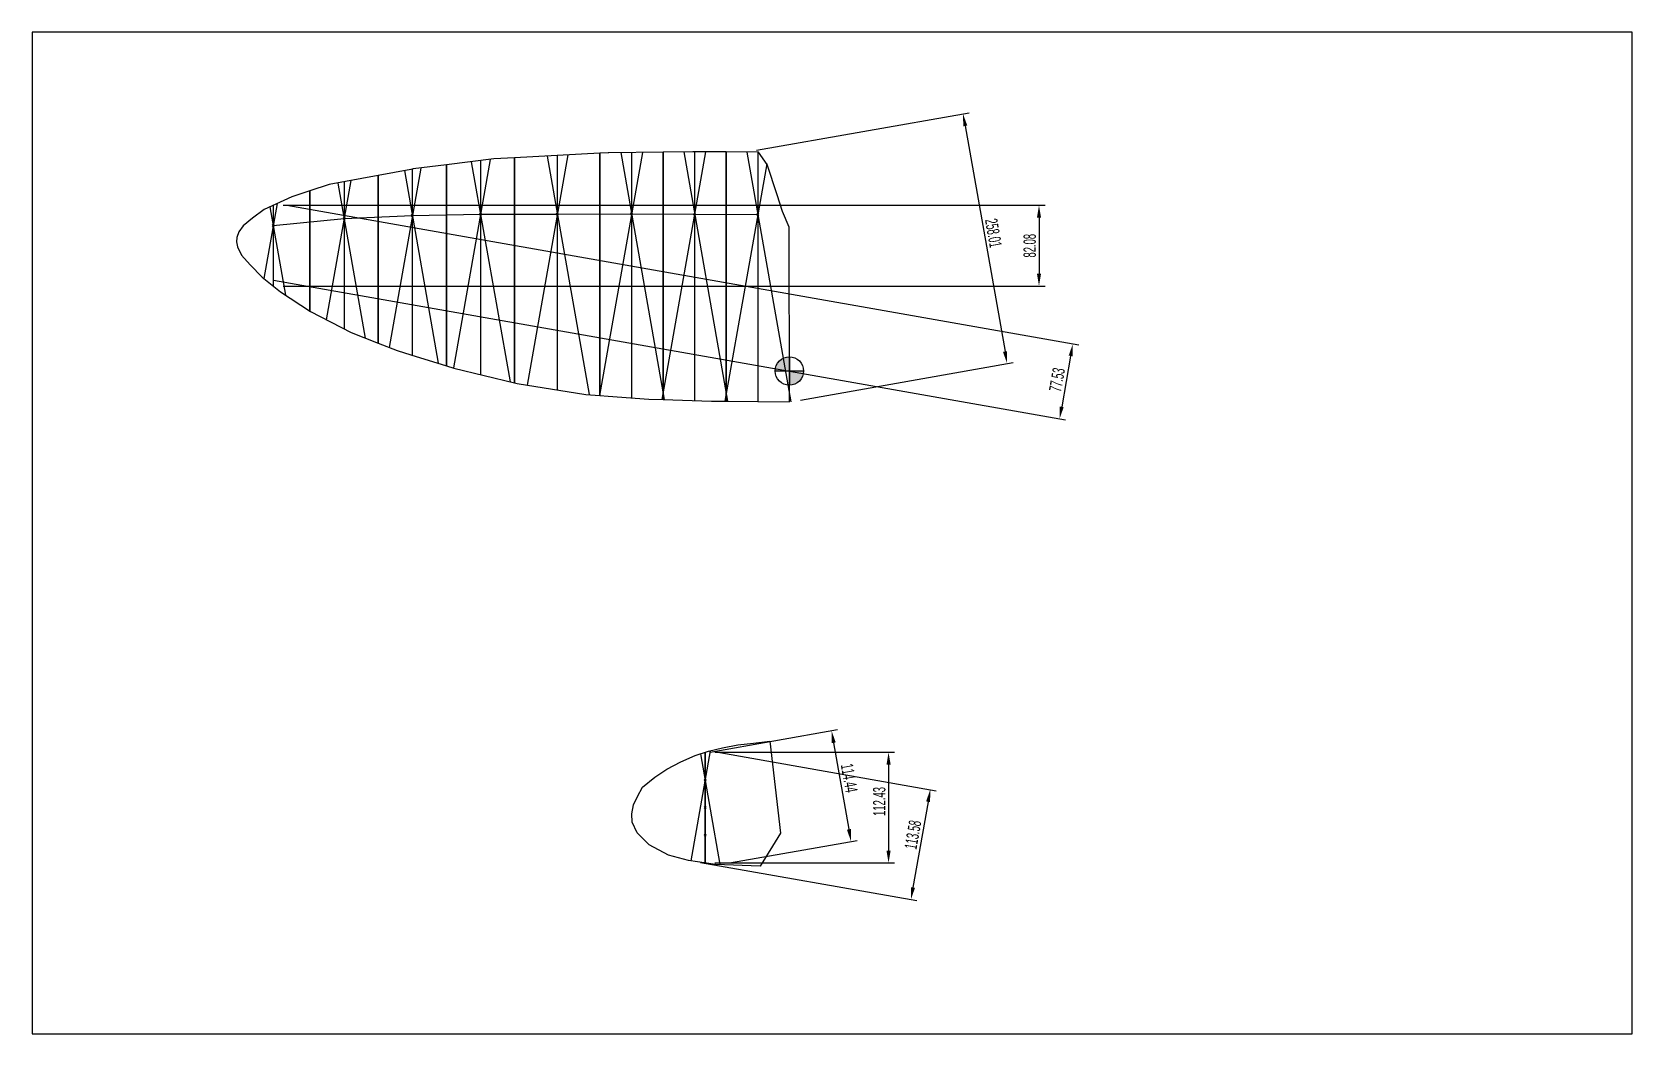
# Model space of a CAD drawing. Header units: centimetres. Extents: x -5325 to 32224, y -11540 to 14619.
# Drawn here: x 4337 to 5966, y 2521 to 3540 of the extents above; entities that cross this region are included whole.
import ezdxf

# ---------------------------------------------------------------- set-up
doc = ezdxf.new("R2010")
doc.units = ezdxf.units.CM
doc.header["$PDMODE"] = 3
doc.header["$PDSIZE"] = -5
doc.layers.get('0').update_dxf_attribs({"color": 10})
doc.styles.get("Standard").update_dxf_attribs({"font": 'ARIALN.TTF', "width": 0.67})
doc.dimstyles.new('ISO-25', dxfattribs={"dimscale": 5, "dimtxt": 2.5, "dimasz": 2.5, "dimexe": 1.25, "dimexo": 2, "dimtad": 1, "dimdsep": 46, "dimtxsty": 'Standard', "dimcen": 2.5, "dimadec": 0, "dimazin": 0, "dimtfac": 1, "dimtmove": 0, "dimatfit": 3, "dimfxl": 1, "dimarcsym": 0})

msp = doc.modelspace()

# ---------------------------------------------------------------- blocks, each defined once
blk = doc.blocks.new('*D587')
at = {"color": 0, "lineweight": -2}
for p, q in [((4593, 3363.8), (5368.5, 3363.8)), ((5362.3, 3351.3), (5362.3, 3294.2)), ((4593, 3281.7), (5368.5, 3281.7))]:
    blk.add_line(p, q, dxfattribs=at)
at = {"color": 0}
for points in [[(5364.4, 3351.3), (5360.2, 3351.3), (5362.3, 3363.8)], [(5360.2, 3294.2), (5364.4, 3294.2), (5362.3, 3281.7)]]:
    blk.add_solid(points, dxfattribs=at)
at = {"layer": 'Defpoints', "color": 0}
for p in [(4583, 3363.8), (4583, 3281.7), (5362.3, 3281.7)]:
    blk.add_point(p, dxfattribs=at)
at = {"color": 0, "insert": (5352.9, 3322.7), "char_height": 12.5, "attachment_point": 5, "rotation": 90}
blk.add_mtext('82.08', dxfattribs=at)
blk = doc.blocks.new('*D588')
at = {"color": 0, "lineweight": -2}
for p, q in [((4596.8, 3363.9), (5402.8, 3221.7)), ((4583.3, 3287.5), (5389.4, 3145.4)), ((5394.5, 3210.5), (5385.4, 3158.8))]:
    blk.add_line(p, q, dxfattribs=at)
at = {"color": 0}
for points in [[(5396.6, 3210.2), (5392.5, 3210.9), (5396.7, 3222.8)], [(5383.3, 3159.1), (5387.4, 3158.4), (5383.2, 3146.5)]]:
    blk.add_solid(points, dxfattribs=at)
at = {"layer": 'Defpoints', "color": 0}
for p in [(4586.9, 3365.6), (4573.5, 3289.3), (5383.2, 3146.5)]:
    blk.add_point(p, dxfattribs=at)
at = {"color": 0, "insert": (5380.7, 3186.3), "char_height": 12.5, "attachment_point": 5, "rotation": 80}
blk.add_mtext('77.53', dxfattribs=at)
blk = doc.blocks.new('*D589')
at = {"color": 0, "lineweight": -2}
for p, q in [((5074.8, 3419.8), (5291.2, 3457.9)), ((5287.2, 3444.5), (5327.7, 3215.1)), ((5119.6, 3165.7), (5336, 3203.8))]:
    blk.add_line(p, q, dxfattribs=at)
at = {"color": 0}
for points in [[(5289.3, 3444.9), (5285.2, 3444.2), (5285, 3456.8)], [(5325.6, 3214.7), (5329.7, 3215.4), (5329.9, 3202.8)]]:
    blk.add_solid(points, dxfattribs=at)
at = {"layer": 'Defpoints', "color": 0}
for p in [(5064.9, 3418), (5329.9, 3202.8), (5109.7, 3163.9)]:
    blk.add_point(p, dxfattribs=at)
at = {"color": 0, "insert": (5315.9, 3335.6), "char_height": 12.5, "attachment_point": 5, "rotation": 280}
blk.add_mtext('258.01', dxfattribs=at)
blk = doc.blocks.new('*D591')
at = {"color": 0, "lineweight": -2}
for p, q in [((5032.4, 2807.3), (5215.4, 2807.3)), ((5209.2, 2794.8), (5209.2, 2707.3)), ((5032.4, 2694.8), (5215.4, 2694.8))]:
    blk.add_line(p, q, dxfattribs=at)
at = {"color": 0}
for points in [[(5211.3, 2794.8), (5207.1, 2794.8), (5209.2, 2807.3)], [(5207.1, 2707.3), (5211.3, 2707.3), (5209.2, 2694.8)]]:
    blk.add_solid(points, dxfattribs=at)
at = {"layer": 'Defpoints', "color": 0}
for p in [(5022.4, 2807.3), (5022.4, 2694.8), (5209.2, 2694.8)]:
    blk.add_point(p, dxfattribs=at)
at = {"color": 0, "insert": (5199.8, 2757.3), "char_height": 12.5, "attachment_point": 5, "rotation": 90}
blk.add_mtext('112.43', dxfattribs=at)
blk = doc.blocks.new('*D592')
at = {"color": 0, "lineweight": -2}
for p, q in [((5037.5, 2807.1), (5257.7, 2768.2)), ((5249.4, 2757), (5234, 2669.8)), ((5017.7, 2695.2), (5238, 2656.4))]:
    blk.add_line(p, q, dxfattribs=at)
at = {"color": 0}
for points in [[(5251.5, 2756.6), (5247.4, 2757.4), (5251.6, 2769.3)], [(5232, 2670.1), (5236.1, 2669.4), (5231.9, 2657.4)]]:
    blk.add_solid(points, dxfattribs=at)
at = {"layer": 'Defpoints', "color": 0}
for p in [(5027.6, 2808.8), (5007.9, 2696.9), (5231.9, 2657.4)]:
    blk.add_point(p, dxfattribs=at)
at = {"color": 0, "insert": (5234, 2723.4), "char_height": 12.5, "attachment_point": 5, "rotation": 80}
blk.add_mtext('113.58', dxfattribs=at)
blk = doc.blocks.new('*D593')
at = {"color": 0, "lineweight": -2}
for p, q in [((5027.5, 2807.5), (5157.3, 2830.4)), ((5153.3, 2817), (5168.9, 2729)), ((5047.4, 2694.8), (5177.2, 2717.7))]:
    blk.add_line(p, q, dxfattribs=at)
at = {"color": 0}
for points in [[(5155.4, 2817.4), (5151.3, 2816.7), (5151.2, 2829.3)], [(5166.8, 2728.6), (5170.9, 2729.3), (5171, 2716.6)]]:
    blk.add_solid(points, dxfattribs=at)
at = {"layer": 'Defpoints', "color": 0}
for p in [(5017.7, 2805.8), (5171, 2716.6), (5037.6, 2693.1)]:
    blk.add_point(p, dxfattribs=at)
at = {"color": 0, "insert": (5169.2, 2781.1), "char_height": 12.5, "attachment_point": 5, "rotation": 280}
blk.add_mtext('114.44', dxfattribs=at)

# ---------------------------------------------------------------- dimensions: what is measured, and where the dimension line sits
at = {"color": 5}
for base, p1, p2, picture, middle in [((5329.852, 3202.758), (5064.933, 3418.034), (5109.736, 3163.946), '*D589', (5306.717, 3333.962)), ((5171.031, 2716.642), (5017.696, 2805.81), (5037.568, 2693.109), '*D593', (5159.96, 2779.431))]:
    dim = msp.add_linear_dim(base=base, p1=p1, p2=p2, angle=280, dimstyle='ISO-25', override={"dimlfac": 1}, dxfattribs=at)
    dim.commit()
    dim.dimension.update_dxf_attribs({"geometry": picture, "text_midpoint": middle, "dimtype": 161})
at = {"color": 1}
for base, p1, p2, picture, middle in [((5383.211, 3146.47), (4586.914, 3365.605), (4573.451, 3289.252), '*D588', (5389.943, 3184.646)), ((5231.854, 2657.448), (5027.622, 2808.796), (5007.898, 2696.937), '*D592', (5243.201, 2721.803))]:
    dim = msp.add_linear_dim(base=base, p1=p1, p2=p2, angle=260, dimstyle='ISO-25', override={"dimlfac": 1}, dxfattribs=at)
    dim.commit()
    dim.dimension.update_dxf_attribs({"geometry": picture, "text_midpoint": middle, "dimtype": 161})
at = {"color": 3}
for base, p1, p2, picture, middle in [((5362.2842, 3281.6949), (4582.9723, 3363.7704), (4582.9723, 3281.6949), '*D587', (5362.2842, 3322.7326)), ((5209.183, 2694.833), (5022.396, 2807.265), (5022.396, 2694.833), '*D591', (5209.183, 2757.346))]:
    dim = msp.add_linear_dim(base=base, p1=p1, p2=p2, angle=270, dimstyle='ISO-25', override={"dimlfac": 1}, dxfattribs=at)
    dim.commit()
    dim.dimension.update_dxf_attribs({"geometry": picture, "text_midpoint": middle, "dimtype": 161})

# ---------------------------------------------------------------- hatches: boundary and pattern name
h = msp.add_hatch(color=3)
h.set_gradient(color1=(255, 0, 0), one_color=1, name='INVSPHERICAL')
h.paths.add_polyline_path([(5108.258, 3195.198), (5108.258, 3209.649, 0.41421356), (5093.807, 3195.198)])
h.paths.add_polyline_path([(5108.258, 3180.747, 0.41421356), (5122.709, 3195.198), (5108.258, 3195.198)])

# ---------------------------------------------------------------- linework, layer by layer
at = {"color": 3}
for p, q in [((4803.703, 3410.488), (4766.304, 3198.387)), ((4793.894, 3409.274), (4793.894, 3191.615)), ((4793.894, 3408.538), (4793.894, 3191.615)), ((4882.644, 3415.003), (4841.364, 3180.89)), ((4872.035, 3414.433), (4872.035, 3176.051)), ((4872.035, 3414.433), (4872.035, 3176.051)), ((4958.615, 3417.617), (4915.029, 3170.43)), ((4947.597, 3417.502), (4947.597, 3168.023)), ((4947.597, 3417.304), (4947.597, 3168.023)), ((5011.851, 3418.152), (5011.851, 3165.178)), ((5011.851, 3417.96), (5011.851, 3165.178)), ((5085.186, 3405.947), (5042.612, 3164.496)), ((5076.125, 3418.01), (5076.125, 3164.211)), ((5076.125, 3418.01), (5076.125, 3164.211)), ((4661.897, 3388.938), (4636.94, 3247.402)), ((4655.073, 3387.664), (4655.073, 3237.973)), ((4733.026, 3401.74), (4700.85, 3219.26)), ((4724.484, 3400.628), (4724.484, 3211.301)), ((4724.484, 3399.562), (4724.484, 3211.301)), ((4586.914, 3365.605), (4573.451, 3289.252)), ((4582.972, 3363.77), (4582.972, 3281.695)), ((5022.396, 2694.833), (5022.396, 2807.265)), ((5022.396, 2807.265), (5022.396, 2694.833))]:
    msp.add_line(p, q, dxfattribs=at)
at = {"color": 1}
for p, q in [((4803.703, 3410.488), (4766.304, 3198.387)), ((4882.644, 3415.003), (4841.364, 3180.89)), ((4958.615, 3417.617), (4915.029, 3170.43)), ((5022.998, 3418.128), (4978.59, 3166.277)), ((5022.998, 3418.128), (4978.59, 3166.277)), ((5085.186, 3405.947), (5042.612, 3164.496)), ((4661.897, 3388.938), (4636.94, 3247.402)), ((4733.026, 3401.74), (4700.85, 3219.26)), ((4586.914, 3365.605), (4573.451, 3289.252)), ((5027.622, 2808.796), (5007.898, 2696.937))]:
    msp.add_line(p, q, dxfattribs=at)
at = {"color": 5}
for p, q in [((4784.505, 3408.112), (4823.976, 3184.257)), ((4861.626, 3413.873), (4904.413, 3171.214)), ((4936.62, 3417.387), (4980.911, 3166.2)), ((5000.716, 3418.059), (5045.43, 3164.472)), ((5064.933, 3418.034), (5109.736, 3163.946)), ((4716.404, 3399.119), (4750.963, 3203.125)), ((4648.685, 3386.47), (4676.501, 3228.721)), ((4579.629, 3362.214), (4595.45, 3272.488)), ((5017.696, 2805.81), (5037.568, 2693.109))]:
    msp.add_line(p, q, dxfattribs=at)
for p, q in [((5108.258, 3209.649), (5108.258, 3180.747)), ((5122.709, 3195.198), (5093.807, 3195.198))]:
    msp.add_line(p, q)
at = {"color": 1}
for points in [[(4337.44, 2520.743), (5965.815, 2520.743), (5965.815, 3540.114), (4337.44, 3540.114)], [(5088.204, 2818.663), (5099.346, 2725.018), (5078.448, 2691.576), (5033.133, 2693.275), (5005.449, 2697.293), (4985.066, 2702.724), (4965.424, 2713.231), (4953.361, 2725.438), (4948.412, 2736.099), (4947.793, 2744.752), (4949.654, 2753.916), (4953.52, 2762.414), (4958.934, 2771.685), (4971.36, 2782.136), (4983.634, 2790.311), (4997.856, 2797.513), (5012.273, 2804.131), (5026.106, 2808.413), (5040.021, 2811.924), (5055.647, 2814.885), (5071.855, 2816.717), (5088.204, 2818.663)]]:
    msp.add_lwpolyline(points, close=True, dxfattribs=at)
for points in [[(4725.351, 3400.79), (4723.066, 3400.364), (4723.066, 3400.364), (4689.779, 3394.146), (4689.779, 3223.562), (4709.124, 3216.045), (4723.066, 3211.739), (4723.066, 3211.739), (4723.066, 3211.739), (4759.189, 3200.584), (4759.189, 3404.978), (4725.351, 3400.79), (4723.066, 3400.364)], [(4620.368, 3256.092), (4620.368, 3378.52), (4601.834, 3372.552), (4573.723, 3359.464), (4561.696, 3350.652), (4552.501, 3342.922), (4547.982, 3336.658), (4545.941, 3330.905), (4545.576, 3326.709), (4546.597, 3321.538), (4550.606, 3313.162), (4559.429, 3303.292), (4571.821, 3290.546), (4590.315, 3275.867), (4620.903, 3255.74)]]:
    msp.add_lwpolyline(points)
for points in [[(4828.6, 3412.097), (4807.56, 3410.965), (4759.189, 3404.978), (4759.189, 3200.584), (4766.683, 3198.27), (4828.6, 3183.126)], [(4915.471, 3416.769), (4828.6, 3412.097), (4828.6, 3183.126), (4831.163, 3182.499), (4901.182, 3171.453), (4915.471, 3170.397)], [(4979.724, 3417.839), (4924.616, 3417.261), (4923.93, 3417.224), (4923.93, 3417.224), (4915.471, 3416.769), (4915.471, 3170.397), (4923.93, 3169.772), (4923.93, 3169.772), (4965.294, 3166.716), (4979.724, 3166.239)], [(5043.978, 3418.081), (5010.019, 3418.156), (4979.724, 3417.839), (4979.724, 3166.239), (5028.996, 3164.612), (5043.978, 3164.484)], [(5043.978, 3164.484), (5108.273, 3163.938), (5108.191, 3341.482), (5101.289, 3357.536), (5095.854, 3374.35), (5085.664, 3405.263), (5076.765, 3418.008), (5043.978, 3418.081)], [(4620.368, 3256.092), (4620.903, 3255.74), (4662.122, 3234.308), (4689.779, 3223.562), (4689.779, 3394.146), (4640.043, 3384.856), (4620.368, 3378.52)]]:
    msp.add_lwpolyline(points, close=True)
at = {"color": 3}
msp.add_lwpolyline([(4582.972, 3343.252), (4655.073, 3350.241), (4724.484, 3353.297), (4793.894, 3354.859), (4872.035, 3354.837), (4947.597, 3355.132), (5011.851, 3354.909), (5076.125, 3354.56)], dxfattribs=at)
msp.add_circle((5108.258, 3195.198), 14.451)
for p in [(4793.894, 3354.859), (4872.035, 3354.837), (4947.597, 3355.132), (5011.851, 3354.909), (5076.125, 3354.56), (4582.972, 3343.252), (4655.073, 3350.241), (4724.484, 3353.297), (5022.396, 2779.157), (5022.396, 2751.049), (5022.396, 2722.941)]:
    msp.add_point(p, dxfattribs=at)

msp.set_redraw_order([(e.dxf.handle, doc.entitydb.next_handle()) for e in msp.query("TEXT MTEXT ATTDEF DIMENSION ARC_DIMENSION")])  # texts and dimensions are drawn at this point

doc.saveas('drawing.dxf')
